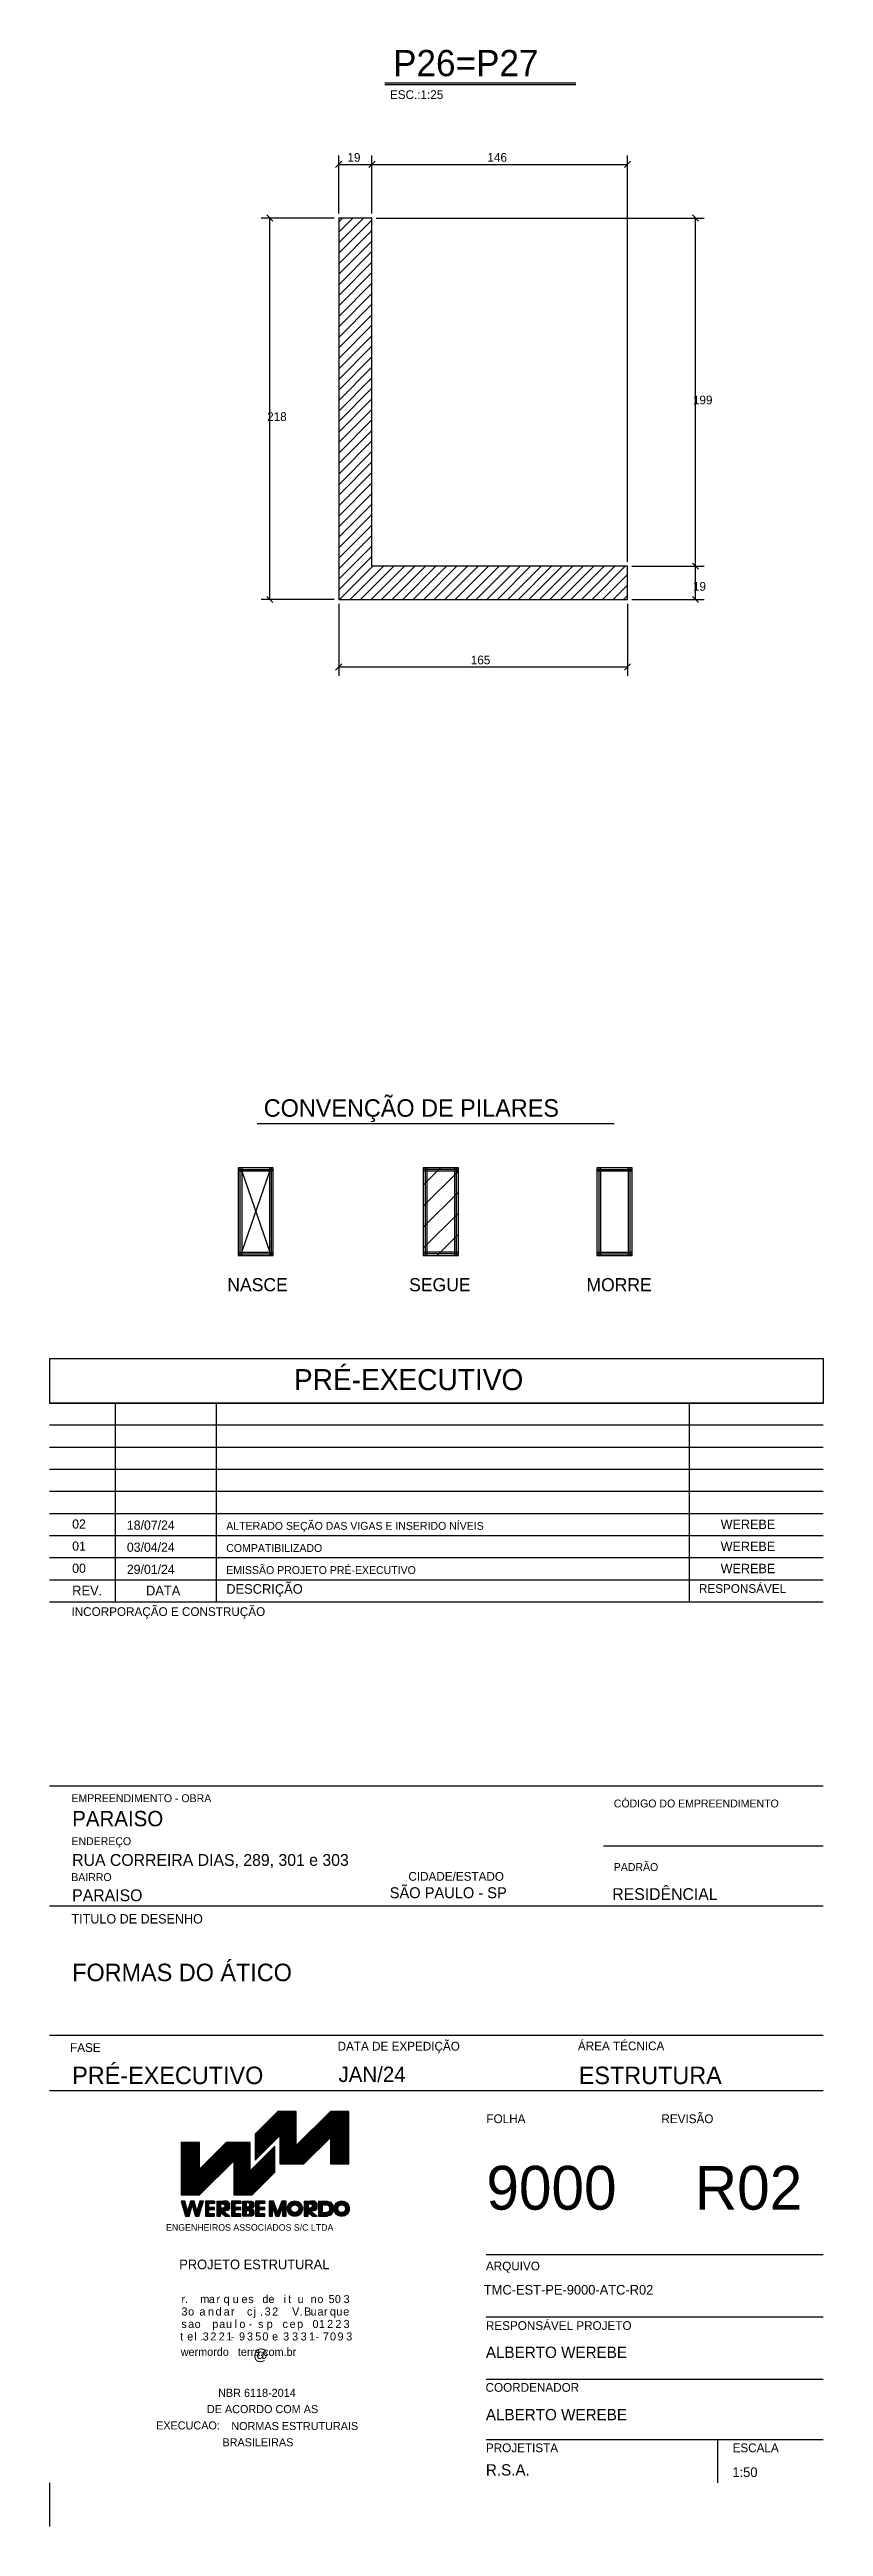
# Model space of a CAD drawing. Header units: metres. Extents: x -5 to 5758, y -6 to 3870.
# Drawn here: x 4873 to 5758, y 370 to 3201 of the extents above; entities that cross this region are included whole.
import ezdxf

# ---------------------------------------------------------------- set-up
doc = ezdxf.new("R2010")
doc.units = ezdxf.units.M

msp = doc.modelspace()

# ---------------------------------------------------------------- texts
at = {"layer": '2', "color": 2}
for s, height, p in [('ESC.:1:25', 10, (5262.354479, 3144.246479)), ('19', 10, (5213.801849, 3072.538572)), ('146', 10, (5373.801849, 3072.538572)), ('199', 10, (5608.654053, 2795.247229)), ('218', 10, (5122.034932, 2776.247229)), ('19', 10, (5608.654053, 2582.247229)), ('165', 10, (5354.801849, 2498.086938)), ('NASCE', 15.000001, (5076.498148, 1781.569299)), ('SEGUE', 15.000001, (5284.283182, 1781.569299)), ('MORRE', 15.000001, (5486.922952, 1781.569299))]:
    msp.add_text(s, height=height, dxfattribs=at).set_placement(p)
at = {"layer": '3', "color": 3}
for s, height, p in [('CONVENÇÃO DE PILARES', 20, (5118.14807, 1981.054008)), ('02', 10.5, (4899.211429, 1510.315899)), ('18/07/24', 10.5, (4961.724693, 1509.060325)), ('ALTERADO SEÇÃO DAS VIGAS E INSERIDO NÍVEIS', 9, (5075.282565, 1508.947015)), ('WEREBE', 10.749893, (5640.347713, 1509.880946)), ('01', 10.5, (4899.211429, 1485.052132)), ('03/04/24', 10.5, (4961.724693, 1483.796558)), ('COMPATIBILIZADO', 9, (5075.282565, 1483.683248)), ('WEREBE', 10.749893, (5640.347713, 1484.617179)), ('00', 10.499895, (4899.211429, 1459.788364)), ('REV.', 10.99989, (4899.211429, 1434.024602)), ('29/01/24', 10.5, (4961.724693, 1458.53279)), ('DATA', 10.99989, (4983.541086, 1434.024602)), ('EMISSÃO PROJETO PRÉ-EXECUTIVO', 9, (5075.282565, 1458.41948)), ('DESCRIÇÃO', 10.99989, (5075.282565, 1435.856327)), ('RESPONSÁVEL', 9.9999, (5615.556273, 1436.856317)), ('WEREBE', 10.749893, (5640.347713, 1459.353411)), ('INCORPORAÇÃO E CONSTRUÇÃO', 9.9999, (4898.361801, 1410.437021)), ('EMPREENDIMENTO - OBRA', 8.99991, (4898.361801, 1197.697534)), ('CÓDIGO DO EMPREENDIMENTO', 8.99991, (5518.178909, 1191.651182)), ('ENDEREÇO', 8.99991, (4898.361801, 1148.535587)), ('BAIRRO', 8.99991, (4898.138447, 1107.518637)), ('CIDADE/ESTADO', 9.9999, (5283.449525, 1107.830692)), ('PADRÃO', 8.99991, (5518.178909, 1119.025911)), ('TITULO DE DESENHO', 10.749893, (4898.361801, 1058.972357)), ('FASE', 9.9999, (4896.795796, 912.184382)), ('DATA DE EXPEDIÇÃO', 9.9999, (5202.556541, 913.775008)), ('ÁREA TÉCNICA', 9.9999, (5477.146265, 914.054906)), ('FOLHA', 9.9999, (5372.627282, 830.795576)), ('REVISÃO', 9.9999, (5572.625282, 830.795576)), ('ENGENHEIROS ASSOCIADOS S/C LTDA', 7.499925, (5006.517677, 707.852147)), ('PROJETO ESTRUTURAL', 10.99989, (5021.556689, 663.859684)), ('ARQUIVO', 9.9999, (5372.058747, 662.520928)), ('r.', 9.249908, (5024.064914, 625.140613)), ('m', 9.249908, (5045.617433, 625.140613)), ('a', 9.249908, (5055.336086, 625.140613)), ('r', 9.249908, (5064.072327, 625.140613)), ('q', 9.249908, (5072.248026, 625.140613)), ('u', 9.249908, (5082.525267, 625.140613)), ('e', 9.249908, (5092.75954, 625.140613)), ('s', 9.249908, (5100.466494, 625.140613)), ('de', 9.249908, (5116.605005, 625.140613)), ('i', 9.249908, (5140.79031, 625.140613)), ('t', 9.249908, (5145.946508, 625.140613)), ('u', 9.249908, (5156.766712, 625.140613)), ('n', 9.249908, (5171.690391, 625.140613)), ('o', 9.249908, (5179.407111, 625.140613)), ('5', 9.249908, (5192.246826, 625.140613)), ('0', 9.249908, (5199.426442, 625.140613)), ('3', 9.249908, (5209.375561, 625.140613)), ('TMC-EST-PE-9000-ATC-R02', 11, (5369.662685, 634.860816)), ('s', 9.249908, (5024.064914, 596.642851)), ('3', 9.249908, (5024.064914, 610.892708)), ('o', 9.249908, (5031.699604, 610.892708)), ('a', 9.249908, (5031.744525, 596.642851)), ('o', 9.249908, (5039.15656, 596.642851)), ('a', 9.249908, (5044.64674, 610.892708)), ('n', 9.249908, (5054.340002, 610.892708)), ('p', 9.249908, (5059.334093, 596.642851)), ('d', 9.249908, (5063.087962, 610.892708)), ('a', 9.249908, (5067.181671, 596.642851)), ('a', 9.249908, (5072.351541, 610.892708)), ('u', 9.249908, (5075.029248, 596.642851)), ('r', 9.249908, (5080.58388, 610.892708)), ('l', 9.249908, (5084.978368, 596.642851)), ('o', 9.249908, (5090.249799, 596.642851)), ('c', 9.249908, (5098.96065, 610.892708)), ('-', 9.249908, (5100.939146, 596.642851)), ('j', 9.249908, (5106.525027, 610.892708)), ('s', 9.249908, (5111.534743, 596.642851)), ('.', 9.249908, (5113.731986, 610.892708)), ('3', 9.249908, (5119.136229, 610.892708)), ('p', 9.249908, (5121.47605, 596.642851)), ('2', 9.249908, (5127.782627, 610.892708)), ('c', 9.249908, (5139.546181, 596.642851)), ('e', 9.249908, (5147.678913, 596.642851)), ('V', 9.249908, (5150.520681, 610.892708)), ('p', 9.249908, (5156.262811, 596.642851)), ('.', 9.249908, (5159.077236, 610.892708)), ('B', 9.249908, (5164.21195, 610.892708)), ('u', 9.249908, (5171.58883, 610.892708)), ('0', 9.249908, (5173.883729, 596.642851)), ('a', 9.249908, (5179.621953, 610.892708)), ('1', 9.249908, (5181.112172, 596.642851)), ('r', 9.249908, (5186.998832, 610.892708)), ('2', 9.249908, (5190.600358, 596.642851)), ('q', 9.249908, (5193.721421, 610.892708)), ('2', 9.249908, (5200.088545, 596.642851)), ('u', 9.249908, (5201.0983, 610.892708)), ('e', 9.249908, (5208.969315, 610.892708)), ('3', 9.249908, (5209.391186, 596.642851)), ('RESPONSÁVEL PROJETO', 10, (5372.058747, 594.449757)), ('t', 9.249908, (5022.583714, 582.392993)), ('wermordo   terra.com.br', 9.249908, (5023.258282, 564.759381)), ('e', 9.249908, (5030.714492, 582.392993)), ('l', 9.249908, (5038.847223, 582.392993)), ('.', 9.249908, (5045.624499, 582.392993)), ('3', 9.249908, (5048.344806, 582.392993)), ('2', 9.249908, (5057.191519, 582.392993)), ('2', 9.249908, (5066.678729, 582.392993)), ('1', 9.249908, (5075.262628, 582.392993)), ('-', 9.249908, (5080.408101, 582.392993)), ('9', 9.249908, (5089.902147, 582.392993)), ('3', 9.249908, (5098.950884, 582.392993)), ('@', 12.499875, (5106.122688, 560.114896)), ('5', 9.249908, (5108.445906, 582.392993)), ('0', 9.249908, (5116.582544, 582.392993)), ('e', 9.249908, (5127.639074, 582.392993)), ('3', 9.249908, (5140.292268, 582.392993)), ('3', 9.249908, (5150.503103, 582.392993)), ('3', 9.249908, (5160.379957, 582.392993)), ('1', 9.249908, (5169.907206, 582.392993)), ('-', 9.249908, (5177.397365, 582.392993)), ('7', 9.249908, (5185.784, 582.392993)), ('0', 9.249908, (5193.873763, 582.392993)), ('9', 9.249908, (5202.41274, 582.392993)), ('3', 9.249908, (5212.402875, 582.392993)), ('ALBERTO WEREBE', 12.99987, (5371.987281, 562.375564)), ('NBR 6118-2014', 9.25, (5065.975997, 517.911634)), ('COORDENADOR', 9.9999, (5371.650415, 523.756476)), ('EXECUCAO:', 9.249908, (4995.110527, 480.712632)), ('DE ACORDO COM AS', 9.249908, (5053.184386, 499.375592)), ('NORMAS ESTRUTURAIS', 9.249908, (5081.059295, 480.01367)), ('ALBERTO WEREBE', 12.99987, (5371.987281, 491.14097)), ('BRASILEIRAS', 9.249908, (5070.898661, 461.395692)), ('PROJETISTA', 9.9999, (5372.058747, 454.737864)), ('ESCALA', 9.9999, (5653.950345, 454.737864)), ('R.S.A.', 13, (5371.987281, 427.989837)), ('1:50', 11, (5653.792843, 426.370934))]:
    msp.add_text(s, height=height, dxfattribs=at).set_placement(p)
at = {"layer": '4', "color": 4}
for s, height, p in [('RUA CORREIRA DIAS, 289, 301 e 303', 13.5, (4899.211429, 1124.847551)), ('PARAISO', 13.5, (4899.211429, 1084.496481)), ('SÃO PAULO - SP', 12.499875, (5262.125064, 1087.90909)), ('RESIDÊNCIAL', 13.5, (5516.456771, 1085.842727)), ('PRÉ-EXECUTIVO', 20, (4899.211429, 875.439721)), ('JAN/24', 17.5, (5203.576338, 877.81684)), ('ESTRUTURA', 19.9998, (5478.166062, 875.439721))]:
    msp.add_text(s, height=height, dxfattribs=at).set_placement(p)
at = {"layer": '6', "color": 6}
for s, height, p in [('P26=P27', 30, (5265.930388, 3170.351828)), ('PRÉ-EXECUTIVO', 24, (5152.658019, 1668.606003)), ('PARAISO', 17.5, (4899.211429, 1170.137929)), ('FORMAS DO ÁTICO', 20, (4899.211429, 993.073317)), ('9000', 50, (5372.627282, 731.978107)), ('R02', 50, (5610.859391, 731.978107))]:
    msp.add_text(s, height=height, dxfattribs=at).set_placement(p)

# ---------------------------------------------------------------- linework, layer by layer
for centre, radius in [((5153.695893, 733.061533), 8.762484), ((5153.695893, 733.061533), 4.499955), ((5207.171921, 733.061533), 8.762484), ((5207.171921, 733.061533), 4.499955)]:
    msp.add_circle(centre, radius)
at = {"layer": '1', "color": 1}
for p, q in [((5088.838308, 1922.475244), (5088.838308, 1822.653772)), ((5128.970449, 1922.475244), (5088.838308, 1922.475244)), ((5128.970449, 1920.443536), (5088.838308, 1920.443536)), ((5128.970449, 1918.665887), (5088.838308, 1918.665887)), ((5090.869252, 1922.475244), (5090.869252, 1822.653772)), ((5092.901723, 1922.475244), (5092.901723, 1822.653772)), ((5092.901723, 1918.665887), (5124.905507, 1826.463129)), ((5092.901723, 1826.463129), (5124.905507, 1918.665887)), ((5124.905507, 1822.653772), (5124.905507, 1922.475244)), ((5126.937978, 1822.653772), (5126.937978, 1922.475244)), ((5128.970449, 1822.653772), (5128.970449, 1922.475244)), ((5300.451772, 1902.917291), (5320.263784, 1922.729303)), ((5300.451772, 1922.729303), (5300.451772, 1822.653772)), ((5340.583913, 1922.729303), (5300.451772, 1922.729303)), ((5340.583913, 1920.697595), (5300.451772, 1920.697595)), ((5340.583913, 1918.919183), (5300.451772, 1878.787805)), ((5340.583913, 1918.665125), (5300.451772, 1918.665125)), ((5302.482717, 1922.729303), (5302.482717, 1822.653772)), ((5304.515187, 1922.729303), (5304.515187, 1822.653772)), ((5336.518972, 1822.653772), (5336.518972, 1922.729303)), ((5338.551442, 1822.653772), (5338.551442, 1922.729303)), ((5340.583913, 1822.653772), (5340.583913, 1922.729303)), ((5498.9381, 1922.475244), (5498.9381, 1822.653772)), ((5539.070241, 1922.475244), (5498.9381, 1922.475244)), ((5539.070241, 1920.443536), (5498.9381, 1920.443536)), ((5539.070241, 1918.665887), (5498.9381, 1918.665887)), ((5500.970571, 1922.475244), (5500.970571, 1822.653772)), ((5503.003041, 1922.475244), (5503.003041, 1822.653772)), ((5535.006826, 1822.653772), (5535.006826, 1922.475244)), ((5537.03777, 1822.653772), (5537.03777, 1922.475244)), ((5539.070241, 1822.653772), (5539.070241, 1922.475244)), ((5300.451772, 1854.911615), (5340.583913, 1894.789697)), ((5340.583913, 1870.913507), (5300.451772, 1830.781366)), ((5316.453664, 1822.653772), (5340.583913, 1846.783258)), ((5088.838308, 1826.463129), (5128.970449, 1826.463129)), ((5088.838308, 1824.431421), (5128.970449, 1824.431421)), ((5088.838308, 1822.653772), (5128.970449, 1822.653772)), ((5300.451772, 1826.717188), (5340.583913, 1826.717188)), ((5300.451772, 1824.68548), (5340.583913, 1824.68548)), ((5300.451772, 1822.653772), (5340.583913, 1822.653772)), ((5498.9381, 1826.463129), (5539.070241, 1826.463129)), ((5498.9381, 1824.431421), (5539.070241, 1824.431421)), ((5498.9381, 1822.653772), (5539.070241, 1822.653772)), ((5757.556481, 1426.315938), (4873.324624, 1426.315938)), ((5757.556481, 1215.801585), (4873.324624, 1215.801585)), ((5757.556481, 1147.240413), (5506.528131, 1147.240413)), ((5757.556481, 1078.67924), (4873.324624, 1078.67924)), ((5757.556481, 930.788161), (4873.324624, 930.788161)), ((5757.556481, 867.566132), (4873.324624, 867.566132)), ((5108.14752, 817.14077), (5135.229281, 844.224484)), ((5108.14752, 816.080234), (5136.289817, 844.224484)), ((5108.14752, 815.021651), (5137.350353, 844.224484)), ((5108.14752, 813.959161), (5138.412843, 844.224484)), ((5108.14752, 812.900578), (5139.473379, 844.224484)), ((5108.14752, 811.838089), (5140.533915, 844.224484)), ((5108.14752, 810.779506), (5141.594452, 844.224484)), ((5108.14752, 809.717016), (5142.654988, 844.224484)), ((5108.14752, 808.658433), (5143.715524, 844.224484)), ((5108.14752, 807.597897), (5144.77606, 844.224484)), ((5108.14752, 806.535407), (5145.836597, 844.224484)), ((5108.14752, 805.474871), (5146.897133, 844.224484)), ((5108.14752, 804.414335), (5147.957669, 844.224484)), ((5108.14752, 803.353799), (5149.018205, 844.224484)), ((5108.14752, 802.291309), (5150.078742, 844.224484)), ((5108.14752, 801.232726), (5151.139278, 844.224484)), ((5108.14752, 800.170237), (5152.201767, 844.224484)), ((5108.14752, 799.111653), (5153.260351, 844.224484)), ((5108.14752, 798.05307), (5154.320887, 844.224484)), ((5108.14752, 796.990581), (5155.23494, 844.074094)), ((5108.14752, 795.930045), (5155.23494, 843.013558)), ((5108.14752, 794.869508), (5155.23494, 841.954975)), ((5108.14752, 793.808972), (5155.23494, 840.892486)), ((5108.14752, 792.746483), (5155.23494, 839.833902)), ((5108.14752, 791.685946), (5155.23494, 838.771413)), ((5108.14752, 790.62541), (5155.23494, 837.71283)), ((5108.14752, 789.564874), (5155.23494, 836.650341)), ((5108.14752, 788.506291), (5155.23494, 835.591757)), ((5136.434347, 786.029753), (5194.625171, 844.224484)), ((5136.434347, 784.97117), (5195.685708, 844.224484)), ((5136.434347, 815.728675), (5155.23494, 834.531221)), ((5136.434347, 814.668138), (5155.23494, 833.468732)), ((5136.434347, 813.607602), (5155.23494, 832.408195)), ((5136.434347, 812.545113), (5155.23494, 831.347659)), ((5136.434347, 811.48653), (5155.23494, 830.287123)), ((5136.434347, 810.42404), (5155.23494, 829.224634)), ((5136.434347, 809.365457), (5155.23494, 828.16605)), ((5136.434347, 808.302968), (5155.23494, 827.103561)), ((5136.434347, 807.244385), (5155.23494, 826.044978)), ((5136.434347, 806.181895), (5155.23494, 824.986395)), ((5136.434347, 805.123312), (5155.23494, 823.923905)), ((5136.434347, 804.062776), (5155.23494, 822.863369)), ((5136.434347, 803.000286), (5155.23494, 821.802833)), ((5136.746844, 784.225084), (5196.746244, 844.224484)), ((5137.80738, 784.225084), (5197.80678, 844.224484)), ((5138.867916, 784.225084), (5198.867316, 844.224484)), ((5139.928453, 784.225084), (5199.927853, 844.224484)), ((5140.990942, 784.225084), (5200.990342, 844.224484)), ((5142.051478, 784.225084), (5202.050878, 844.224484)), ((5143.112015, 784.225084), (5203.111415, 844.224484)), ((5144.170598, 784.225084), (5204.171951, 844.224484)), ((5145.231134, 784.225084), (5205.232487, 844.224484)), ((5146.293623, 784.225084), (5206.29107, 844.224484)), ((5147.35416, 784.225084), (5207.351607, 844.224484)), ((5148.414696, 784.225084), (5208.414096, 844.224484)), ((5149.475232, 784.225084), (5209.474632, 844.224484)), ((5150.535768, 784.225084), (5210.535168, 844.224484)), ((5151.596305, 784.225084), (5211.595705, 844.224484)), ((5152.656841, 784.225084), (5212.656241, 844.224484)), ((5153.717377, 784.225084), (5213.716777, 844.224484)), ((5154.777914, 784.225084), (5214.777314, 844.224484)), ((5155.83845, 784.225084), (5215.23434, 843.619021)), ((5156.898986, 784.225084), (5215.23434, 842.558485)), ((5157.959522, 784.225084), (5215.23434, 841.497948)), ((5159.020059, 784.225084), (5215.23434, 840.435459)), ((5160.082548, 784.225084), (5215.23434, 839.376876)), ((5161.141131, 784.225084), (5215.23434, 838.314386)), ((5162.201667, 784.225084), (5215.23434, 837.255803)), ((5163.262204, 784.225084), (5215.23434, 836.193314)), ((5194.23455, 814.4865), (5215.23434, 835.488243)), ((5194.23455, 813.427917), (5215.23434, 834.425753)), ((5194.23455, 812.365427), (5215.23434, 833.365217)), ((5194.23455, 811.306844), (5215.23434, 832.306634)), ((5194.23455, 810.244355), (5215.23434, 831.244145)), ((5194.23455, 809.185771), (5215.23434, 830.185561)), ((5194.23455, 808.125235), (5215.23434, 829.123072)), ((5194.23455, 807.062746), (5215.23434, 828.064489)), ((5194.23455, 806.00221), (5215.23434, 827.002)), ((5194.23455, 804.941673), (5215.23434, 825.943416)), ((5194.23455, 803.881137), (5215.23434, 824.880927)), ((5194.23455, 802.818648), (5215.23434, 823.820391)), ((5194.23455, 801.760064), (5215.23434, 822.759854)), ((5194.23455, 800.701481), (5215.23434, 821.699318)), ((5044.849325, 808.691636), (5023.849535, 808.691636)), ((5023.849535, 808.691636), (5023.849535, 748.692236)), ((5023.849535, 808.478747), (5024.060471, 808.691636)), ((5023.849535, 807.416258), (5025.121007, 808.691636)), ((5023.849535, 806.357675), (5026.181543, 808.691636)), ((5023.849535, 805.299092), (5027.24208, 808.691636)), ((5023.849535, 804.236602), (5028.302616, 808.691636)), ((5023.849535, 803.174113), (5029.363152, 808.691636)), ((5023.849535, 802.11553), (5030.425641, 808.691636)), ((5023.849535, 801.054993), (5031.486178, 808.691636)), ((5023.849535, 799.994457), (5032.544761, 808.691636)), ((5023.849535, 798.931968), (5033.605297, 808.691636)), ((5023.849535, 797.871431), (5034.665833, 808.691636)), ((5023.849535, 796.810895), (5035.728323, 808.691636)), ((5023.849535, 795.752312), (5036.788859, 808.691636)), ((5023.849535, 794.689823), (5037.849395, 808.691636)), ((5023.849535, 793.631239), (5038.909932, 808.691636)), ((5023.849535, 792.56875), (5039.970468, 808.691636)), ((5023.849535, 791.510167), (5041.031004, 808.691636)), ((5023.849535, 790.449631), (5042.09154, 808.691636)), ((5023.849535, 789.387141), (5043.152077, 808.691636)), ((5023.849535, 788.326605), (5044.212613, 808.691636)), ((5023.849535, 756.510517), (5076.030654, 808.691636)), ((5023.849535, 755.448028), (5077.09119, 808.691636)), ((5023.849535, 754.385538), (5078.151727, 808.691636)), ((5023.849535, 753.326955), (5079.214216, 808.691636)), ((5023.849535, 752.266419), (5080.274752, 808.691636)), ((5023.849535, 751.205883), (5081.335289, 808.691636)), ((5023.849535, 750.143393), (5082.395825, 808.691636)), ((5023.849535, 749.082857), (5083.456361, 808.691636)), ((5023.849535, 787.266069), (5044.849325, 808.267812)), ((5023.849535, 786.205533), (5044.849325, 807.207276)), ((5023.849535, 785.146949), (5044.849325, 806.144786)), ((5023.849535, 784.08446), (5044.849325, 805.08425)), ((5023.849535, 783.021971), (5044.849325, 804.023714)), ((5023.849535, 781.963387), (5044.849325, 802.963177)), ((5023.849535, 780.904804), (5044.849325, 801.900688)), ((5023.849535, 779.842315), (5044.849325, 800.840152)), ((5023.849535, 778.779826), (5044.849325, 799.779616)), ((5023.849535, 777.721242), (5044.849325, 798.721032)), ((5023.849535, 776.660706), (5044.849325, 797.662449)), ((5023.849535, 775.60017), (5044.849325, 796.59996)), ((5023.849535, 774.53768), (5044.849325, 795.53747)), ((5023.849535, 773.477144), (5044.849325, 794.478887)), ((5023.849535, 772.416608), (5044.849325, 793.418351)), ((5024.517497, 748.692236), (5084.514944, 808.691636)), ((5025.578034, 748.692236), (5085.575481, 808.691636)), ((5026.63857, 748.692236), (5086.63797, 808.691636)), ((5027.699106, 748.692236), (5087.698506, 808.691636)), ((5028.759642, 748.692236), (5088.759042, 808.691636)), ((5029.820179, 748.692236), (5089.819579, 808.691636)), ((5030.882668, 748.692236), (5090.880115, 808.691636)), ((5031.941251, 748.692236), (5091.940651, 808.691636)), ((5033.001788, 748.692236), (5093.001188, 808.691636)), ((5034.062324, 748.692236), (5094.061724, 808.691636)), ((5035.12286, 748.692236), (5095.12226, 808.691636)), ((5036.183396, 748.692236), (5096.182796, 808.691636)), ((5037.243933, 748.692236), (5097.243333, 808.691636)), ((5038.306422, 748.692236), (5098.305822, 808.691636)), ((5039.366958, 748.692236), (5099.366358, 808.691636)), ((5040.425541, 748.692236), (5100.424941, 808.691636)), ((5041.486078, 748.692236), (5101.487431, 808.691636)), ((5042.546614, 748.692236), (5102.547967, 808.691636)), ((5043.609103, 748.692236), (5102.649529, 807.732661)), ((5044.66964, 748.692236), (5102.649529, 806.670172)), ((5044.849325, 778.389204), (5044.849325, 808.691636)), ((5075.149804, 808.691636), (5044.849325, 778.389204)), ((5102.649529, 808.691636), (5075.149804, 808.691636)), ((5083.848935, 786.809042), (5102.649529, 805.611588)), ((5083.848935, 785.748506), (5102.649529, 804.551052)), ((5083.848935, 757.112073), (5130.932449, 804.199493)), ((5083.848935, 784.68797), (5102.649529, 803.490516)), ((5083.848935, 756.049584), (5130.932449, 803.137004)), ((5083.848935, 783.627433), (5102.649529, 802.428027)), ((5083.848935, 754.991001), (5130.932449, 802.076468)), ((5083.848935, 782.56885), (5102.649529, 801.36749)), ((5083.848935, 753.932418), (5130.932449, 801.015931)), ((5083.848935, 781.506361), (5102.649529, 800.306954)), ((5083.848935, 752.869928), (5130.932449, 799.955395)), ((5083.848935, 780.443871), (5102.649529, 799.248371)), ((5083.848935, 751.809392), (5130.932449, 798.892906)), ((5083.848935, 779.385288), (5102.649529, 798.185881)), ((5083.848935, 750.748856), (5130.932449, 797.832369)), ((5083.848935, 778.326705), (5102.649529, 797.127298)), ((5083.848935, 749.68832), (5130.932449, 796.771833)), ((5083.848935, 777.266169), (5102.649529, 796.064809)), ((5083.848935, 776.203679), (5102.649529, 795.006226)), ((5083.848935, 775.143143), (5102.649529, 793.945689)), ((5083.848935, 774.082607), (5102.649529, 792.8832)), ((5083.911435, 748.692236), (5130.932449, 795.71325)), ((5084.971971, 748.692236), (5130.932449, 794.654667)), ((5086.032507, 748.692236), (5130.932449, 793.592177)), ((5102.649529, 776.191961), (5102.649529, 808.691636)), ((5130.932449, 804.474881), (5102.649529, 776.191961)), ((5130.932449, 774.775959), (5130.932449, 804.474881)), ((5136.434347, 801.93975), (5155.23494, 820.742297)), ((5136.434347, 800.879214), (5155.23494, 819.679807)), ((5136.434347, 799.818678), (5155.23494, 818.619271)), ((5136.434347, 798.756188), (5155.23494, 817.560688)), ((5136.434347, 797.697605), (5155.23494, 816.498198)), ((5136.434347, 796.639022), (5155.23494, 815.439615)), ((5136.434347, 795.576533), (5155.23494, 814.377126)), ((5136.434347, 794.517949), (5155.23494, 813.318543)), ((5136.434347, 793.45546), (5155.23494, 812.256053)), ((5136.434347, 792.394924), (5155.23494, 811.19747)), ((5136.434347, 791.334387), (5155.23494, 810.134981)), ((5136.434347, 790.273851), (5155.23494, 809.074444)), ((5136.434347, 789.211362), (5155.23494, 808.013908)), ((5136.434347, 788.150826), (5155.23494, 806.953372)), ((5136.434347, 787.092242), (5155.23494, 805.892836)), ((5194.23455, 799.638992), (5215.23434, 820.638782)), ((5194.23455, 798.580409), (5215.23434, 819.576293)), ((5194.23455, 797.517919), (5215.23434, 818.517709)), ((5194.23455, 796.457383), (5215.23434, 817.45522)), ((5194.23455, 795.396847), (5215.23434, 816.396637)), ((5194.23455, 794.336311), (5215.23434, 815.338054)), ((5194.23455, 793.273821), (5215.23434, 814.275564)), ((5194.23455, 792.213285), (5215.23434, 813.215028)), ((5194.23455, 791.154702), (5215.23434, 812.154492)), ((5194.23455, 790.092212), (5215.23434, 811.093955)), ((5194.23455, 789.033629), (5215.23434, 810.031466)), ((5194.23455, 787.97114), (5215.23434, 808.97093)), ((5194.23455, 786.912557), (5215.23434, 807.910394)), ((5194.23455, 785.850067), (5215.23434, 806.849857)), ((5194.23455, 784.791484), (5215.23434, 805.791274)), ((5194.728686, 784.225084), (5215.23434, 804.728785)), ((5195.789222, 784.225084), (5215.23434, 803.670202)), ((5196.849758, 784.225084), (5215.23434, 802.607712)), ((5197.910295, 784.225084), (5215.23434, 801.549129)), ((5198.970831, 784.225084), (5215.23434, 800.48664)), ((5200.031367, 784.225084), (5215.23434, 799.426103)), ((5201.091903, 784.225084), (5215.23434, 798.365567)), ((5202.15244, 784.225084), (5215.23434, 797.305031)), ((5203.212976, 784.225084), (5215.23434, 796.244495)), ((5204.273512, 784.225084), (5215.23434, 795.182005)), ((5205.336002, 784.225084), (5215.23434, 794.123422)), ((5206.394585, 784.225084), (5215.23434, 793.060933)), ((5023.849535, 771.358025), (5044.849325, 792.355862)), ((5023.849535, 770.295535), (5044.849325, 791.295325)), ((5023.849535, 769.233046), (5044.849325, 790.234789)), ((5023.849535, 768.174463), (5044.849325, 789.174253)), ((5023.849535, 767.11588), (5044.849325, 788.11567)), ((5023.849535, 766.055343), (5044.849325, 787.05318)), ((5023.849535, 764.992854), (5044.849325, 785.990691)), ((5023.849535, 763.932318), (5044.849325, 784.932108)), ((5023.849535, 762.871781), (5044.849325, 783.873525)), ((5023.849535, 761.811245), (5044.849325, 782.811035)), ((5023.849535, 760.748756), (5044.849325, 781.750499)), ((5023.849535, 759.690173), (5044.849325, 780.689963)), ((5023.849535, 758.627683), (5044.849325, 779.629426)), ((5023.849535, 757.5691), (5044.849325, 778.56889)), ((5044.849325, 748.692236), (5083.848935, 787.689893)), ((5083.848935, 773.022071), (5102.649529, 791.822664)), ((5083.848935, 771.959581), (5102.649529, 790.762128)), ((5083.848935, 770.899045), (5102.649529, 789.701591)), ((5083.848935, 769.838509), (5102.649529, 788.643008)), ((5083.848935, 787.689893), (5083.848935, 748.692236)), ((5083.848935, 768.779926), (5102.649529, 787.580519)), ((5083.848935, 767.721342), (5102.649529, 786.518029)), ((5083.848935, 766.658853), (5102.649529, 785.459446)), ((5083.848935, 765.596364), (5102.649529, 784.400863)), ((5083.848935, 764.53778), (5102.649529, 783.338374)), ((5083.848935, 763.477244), (5102.649529, 782.275884)), ((5083.848935, 762.414755), (5102.649529, 781.217301)), ((5083.848935, 761.354219), (5102.649529, 780.156765)), ((5083.848935, 760.293682), (5102.649529, 779.096229)), ((5083.848935, 759.233146), (5102.649529, 778.033739)), ((5083.848935, 758.174563), (5102.649529, 776.973203)), ((5087.094997, 748.692236), (5130.932449, 792.529688)), ((5088.155533, 748.692236), (5130.932449, 791.471105)), ((5089.216069, 748.692236), (5130.932449, 790.410569)), ((5090.276605, 748.692236), (5130.932449, 789.348079)), ((5091.335189, 748.692236), (5130.932449, 788.287543)), ((5092.397678, 748.692236), (5130.932449, 787.227007)), ((5093.458214, 748.692236), (5130.932449, 786.16647)), ((5094.51875, 748.692236), (5130.932449, 785.107887)), ((5095.579287, 748.692236), (5130.932449, 784.045398)), ((5096.639823, 748.692236), (5130.932449, 782.982908)), ((5097.700359, 748.692236), (5130.932449, 781.924325)), ((5098.760896, 748.692236), (5130.932449, 780.865742)), ((5099.821432, 748.692236), (5130.932449, 779.803253)), ((5100.881968, 748.692236), (5130.932449, 778.742717)), ((5101.942504, 748.692236), (5130.932449, 777.68218)), ((5103.003041, 748.692236), (5130.932449, 776.621644)), ((5104.063577, 748.692236), (5130.932449, 775.561108)), ((5104.770601, 748.692236), (5130.932449, 774.854084)), ((5104.848725, 748.692236), (5130.932449, 774.775959)), ((5207.455121, 784.225084), (5215.23434, 792.00235)), ((5208.51761, 784.225084), (5215.23434, 790.93986)), ((5209.578147, 784.225084), (5215.23434, 789.881277)), ((5210.63673, 784.225084), (5215.23434, 788.820741)), ((5211.697266, 784.225084), (5215.23434, 787.760204)), ((5212.759756, 784.225084), (5215.23434, 786.699668)), ((5213.820292, 784.225084), (5215.23434, 785.637179)), ((5214.878875, 784.225084), (5215.23434, 784.576643)), ((5023.849535, 748.692236), (5044.849325, 748.692236)), ((5023.92766, 741.53801), (5024.199141, 741.811445)), ((5024.162032, 740.7138), (5025.259677, 741.811445)), ((5024.398358, 739.889589), (5026.320214, 741.811445)), ((5024.634684, 739.065379), (5027.38075, 741.811445)), ((5024.869056, 738.241168), (5027.980353, 741.350512)), ((5025.105382, 737.415005), (5028.216679, 740.528255)), ((5025.339755, 736.588841), (5028.453005, 739.702091)), ((5025.576081, 735.764631), (5028.687378, 738.877881)), ((5025.810453, 734.942373), (5028.923703, 738.05367)), ((5026.048732, 734.11621), (5029.160029, 737.227507)), ((5026.285058, 733.291999), (5029.394402, 736.401343)), ((5031.671723, 731.963887), (5036.378707, 736.666965)), ((5032.0975, 733.448248), (5038.925556, 740.276304)), ((5032.521324, 734.932608), (5038.689231, 741.100515)), ((5032.945147, 736.416968), (5038.341578, 741.811445)), ((5033.368971, 737.901328), (5037.281042, 741.811445)), ((5033.794748, 739.385688), (5036.220505, 741.811445)), ((5034.216619, 740.870048), (5035.159969, 741.811445)), ((5036.548627, 736.836886), (5039.161882, 739.452094)), ((5036.783, 736.010722), (5039.398208, 738.62593)), ((5037.019325, 735.186511), (5039.634534, 737.799767)), ((5037.253698, 734.362301), (5039.868906, 736.979462)), ((5037.490024, 733.536137), (5040.105232, 736.153299)), ((5041.900136, 730.522496), (5047.499689, 736.124002)), ((5042.32396, 732.006856), (5047.923513, 737.608362)), ((5042.747784, 733.491216), (5048.34929, 739.092722)), ((5043.173561, 734.975576), (5048.771161, 740.577083)), ((5043.595432, 736.459936), (5048.948894, 741.811445)), ((5044.021209, 737.944296), (5047.888357, 741.811445)), ((5044.445032, 739.432563), (5046.827821, 741.811445)), ((5044.868856, 740.916923), (5045.767285, 741.811445)), ((5051.376604, 741.389574), (5051.798475, 741.811445)), ((5051.376604, 740.327085), (5052.859011, 741.811445)), ((5051.376604, 739.268502), (5053.9215, 741.811445)), ((5051.376604, 738.209919), (5054.982036, 741.811445)), ((5051.376604, 737.147429), (5056.042573, 741.811445)), ((5051.376604, 736.08494), (5057.103109, 741.811445)), ((5051.376604, 735.026357), (5058.163645, 741.811445)), ((5051.376604, 741.811445), (5051.376604, 724.31162)), ((5061.876499, 741.811445), (5051.376604, 741.811445)), ((5051.376604, 733.965821), (5055.376564, 737.963827)), ((5051.376604, 732.905284), (5055.376564, 736.905244)), ((5055.376564, 734.563471), (5055.376564, 738.811475)), ((5061.876499, 738.811475), (5055.376564, 738.811475)), ((5056.224212, 738.811475), (5059.222228, 741.811445)), ((5057.284748, 738.811475), (5060.282765, 741.811445)), ((5058.343331, 738.811475), (5061.345254, 741.811445)), ((5059.403867, 738.811475), (5061.876499, 741.282154)), ((5060.464404, 738.811475), (5061.876499, 740.221617)), ((5061.52494, 738.811475), (5061.876499, 739.161081)), ((5061.876499, 741.811445), (5061.876499, 738.811475)), ((5061.876499, 739.161081), (5061.876499, 741.811445)), ((5064.376474, 740.68255), (5065.505369, 741.811445)), ((5064.376474, 739.620061), (5066.567858, 741.811445)), ((5064.376474, 738.561478), (5067.628394, 741.811445)), ((5064.376474, 737.500941), (5068.688931, 741.811445)), ((5064.376474, 736.440405), (5069.749467, 741.811445)), ((5064.376474, 735.377916), (5070.810003, 741.811445)), ((5064.376474, 734.31738), (5071.868586, 741.811445)), ((5064.376474, 741.811445), (5064.376474, 724.31162)), ((5064.376474, 741.811445), (5074.376374, 741.811445)), ((5064.376474, 725.833089), (5077.893917, 739.350532)), ((5064.376474, 724.772553), (5078.280632, 738.678664)), ((5064.376474, 733.256843), (5068.874476, 737.760704)), ((5064.376474, 732.19826), (5068.874476, 736.698215)), ((5068.874476, 738.659133), (5068.874476, 733.463872)), ((5068.874476, 738.659133), (5070.608833, 738.659133)), ((5069.206504, 728.542047), (5078.587269, 737.920859)), ((5072.929123, 741.811445), (5069.778764, 738.659133)), ((5069.790482, 728.065489), (5078.794298, 737.071258)), ((5070.854925, 738.674758), (5073.991612, 741.811445)), ((5071.763119, 738.522416), (5074.899806, 741.661056)), ((5072.452565, 738.151326), (5075.645892, 741.346606)), ((5072.979903, 737.620081), (5076.311901, 740.952079)), ((5073.018965, 730.235389), (5078.874376, 736.088846)), ((5073.34904, 736.926728), (5076.909552, 740.489193)), ((5073.495523, 736.014628), (5077.434937, 739.954042)), ((5081.374351, 741.389574), (5081.798175, 741.811445)), ((5081.374351, 740.327085), (5082.858711, 741.811445)), ((5081.374351, 739.268502), (5083.9212, 741.811445)), ((5081.374351, 738.209919), (5084.981736, 741.811445)), ((5081.374351, 737.147429), (5086.042273, 741.811445)), ((5081.374351, 736.08494), (5087.100856, 741.811445)), ((5081.374351, 735.026357), (5088.161392, 741.811445)), ((5081.374351, 741.811445), (5081.374351, 724.31162)), ((5091.874246, 741.811445), (5081.374351, 741.811445)), ((5081.374351, 733.965821), (5085.376264, 737.963827)), ((5081.374351, 732.905284), (5085.376264, 736.905244)), ((5083.848935, 748.692236), (5104.848725, 748.692236)), ((5085.376264, 734.563471), (5085.376264, 738.811475)), ((5091.874246, 738.811475), (5085.376264, 738.811475)), ((5086.223912, 738.811475), (5089.223882, 741.811445)), ((5087.282495, 738.811475), (5090.284418, 741.811445)), ((5088.344984, 738.811475), (5091.344954, 741.811445)), ((5089.40552, 738.811475), (5091.874246, 741.282154)), ((5090.464104, 738.811475), (5091.874246, 740.221617)), ((5091.526593, 738.811475), (5091.874246, 739.161081)), ((5091.874246, 741.811445), (5091.874246, 738.811475)), ((5091.874246, 739.161081), (5091.874246, 741.811445)), ((5094.126176, 736.08494), (5099.850728, 741.811445)), ((5094.126176, 741.387621), (5094.548047, 741.811445)), ((5094.126176, 740.327085), (5095.610536, 741.811445)), ((5094.126176, 739.268502), (5096.671073, 741.811445)), ((5094.126176, 738.209919), (5097.729656, 741.811445)), ((5094.126176, 737.147429), (5098.790192, 741.811445)), ((5094.126176, 724.31162), (5094.126176, 741.811445)), ((5094.126176, 741.811445), (5104.126076, 741.811445)), ((5094.126176, 727.956115), (5106.014729, 739.844668)), ((5094.126176, 726.895579), (5106.338945, 739.108347)), ((5094.126176, 735.026357), (5098.057778, 738.956005)), ((5094.126176, 733.965821), (5098.057778, 737.897422)), ((5094.126176, 732.905284), (5098.057778, 736.836886)), ((5098.057778, 739.590764), (5098.057778, 735.284167)), ((5100.557753, 739.590764), (5098.057778, 739.590764)), ((5098.337072, 739.590764), (5100.559706, 741.811445)), ((5099.133939, 730.840852), (5106.547927, 738.256793)), ((5099.399561, 739.590764), (5101.620242, 741.811445)), ((5100.194475, 730.840852), (5106.614333, 737.260709)), ((5100.460097, 739.590764), (5102.678825, 741.811445)), ((5101.094857, 739.16694), (5103.739361, 741.811445)), ((5101.530399, 738.541947), (5104.526463, 741.53801)), ((5101.600711, 736.491186), (5105.598718, 740.489193)), ((5101.772584, 737.721642), (5105.102629, 741.049734)), ((5108.874076, 741.389574), (5109.299853, 741.811445)), ((5108.874076, 740.327085), (5110.358436, 741.811445)), ((5108.874076, 739.268502), (5111.418972, 741.811445)), ((5108.874076, 738.209919), (5112.479508, 741.811445)), ((5108.874076, 737.147429), (5113.540045, 741.811445)), ((5108.874076, 736.08494), (5114.600581, 741.811445)), ((5108.874076, 735.026357), (5115.661117, 741.811445)), ((5108.874076, 741.811445), (5108.874076, 724.31162)), ((5119.373971, 741.811445), (5108.874076, 741.811445)), ((5108.874076, 733.965821), (5112.875989, 737.963827)), ((5108.874076, 732.905284), (5112.875989, 736.905244)), ((5112.875989, 734.563471), (5112.875989, 738.811475)), ((5119.373971, 738.811475), (5112.875989, 738.811475)), ((5113.721683, 738.811475), (5116.723607, 741.811445)), ((5114.78222, 738.811475), (5117.784143, 741.811445)), ((5115.842756, 738.811475), (5118.842726, 741.811445)), ((5116.903292, 738.811475), (5119.373971, 741.282154)), ((5117.963829, 738.811475), (5119.373971, 740.221617)), ((5119.024365, 738.811475), (5119.373971, 739.161081)), ((5119.373971, 741.811445), (5119.373971, 738.811475)), ((5119.373971, 739.161081), (5119.373971, 741.811445)), ((5124.184469, 741.582932), (5124.414936, 741.811445)), ((5124.184469, 740.520442), (5125.475472, 741.811445)), ((5124.184469, 739.459906), (5126.537962, 741.811445)), ((5124.184469, 738.39937), (5127.598498, 741.811445)), ((5124.184469, 737.338834), (5128.659034, 741.811445)), ((5124.184469, 736.280251), (5129.330902, 741.42473)), ((5124.184469, 735.217761), (5129.618009, 740.651301)), ((5124.184469, 734.155272), (5129.909022, 739.881777)), ((5124.184469, 733.096689), (5130.198081, 739.108347)), ((5124.184469, 732.038105), (5130.487141, 738.338824)), ((5124.184469, 730.975616), (5130.7762, 737.565394)), ((5128.293803, 734.024414), (5131.06526, 736.797823)), ((5131.186353, 726.309647), (5143.684274, 738.809522)), ((5134.51835, 730.704134), (5143.684274, 739.870058)), ((5135.15311, 732.397477), (5143.684274, 740.928642)), ((5135.791775, 734.096679), (5143.506542, 741.811445)), ((5136.426535, 735.791974), (5142.446006, 741.811445)), ((5137.063247, 737.491176), (5141.385469, 741.811445)), ((5137.699959, 739.186471), (5140.324933, 741.811445)), ((5138.336672, 740.885673), (5139.264397, 741.811445)), ((5139.684314, 734.102538), (5143.684274, 738.100545)), ((5139.684314, 733.040049), (5143.684274, 737.041962)), ((5144.945981, 733.301765), (5153.457614, 741.815351)), ((5144.971371, 732.266619), (5154.49276, 741.788008)), ((5145.055354, 734.473628), (5152.285751, 741.705978)), ((5145.108088, 731.3428), (5155.414626, 741.651291)), ((5145.412773, 735.889629), (5150.867796, 741.348559)), ((5146.485028, 738.022421), (5148.735005, 740.274351)), ((5151.406853, 736.934541), (5155.986886, 741.514573)), ((5153.047462, 737.514613), (5156.789612, 741.256763)), ((5154.131436, 737.540004), (5157.529839, 740.938407)), ((5155.016192, 737.364224), (5158.217332, 740.561458)), ((5155.770091, 737.05368), (5158.854045, 740.139587)), ((5156.420475, 736.647434), (5159.443882, 739.668888)), ((5156.975157, 736.139627), (5159.986846, 739.151316)), ((5157.445856, 735.549789), (5160.484888, 738.588821)), ((5157.818899, 734.864249), (5160.938008, 737.979452)), ((5158.080615, 734.063476), (5161.342301, 737.325162)), ((5158.193895, 733.11622), (5161.695813, 736.616185)), ((5164.23485, 740.68255), (5165.365698, 741.811445)), ((5164.23485, 739.620061), (5166.428188, 741.811445)), ((5164.23485, 738.561478), (5167.488724, 741.811445)), ((5164.23485, 737.500941), (5168.547307, 741.811445)), ((5164.23485, 736.440405), (5169.607843, 741.811445)), ((5164.23485, 735.377916), (5170.66838, 741.811445)), ((5164.23485, 734.31738), (5171.728916, 741.811445)), ((5164.23485, 741.811445), (5164.23485, 724.31162)), ((5164.23485, 741.811445), (5174.23475, 741.811445)), ((5164.23485, 725.833089), (5177.754246, 739.350532)), ((5164.23485, 724.772553), (5178.139008, 738.678664)), ((5164.23485, 733.256843), (5168.734805, 737.760704)), ((5164.23485, 732.19826), (5168.734805, 736.698215)), ((5168.734805, 738.659133), (5168.734805, 733.463872)), ((5168.734805, 738.659133), (5170.469163, 738.659133)), ((5169.066833, 728.542047), (5178.445646, 737.920859)), ((5172.789452, 741.811445), (5169.639093, 738.659133)), ((5169.650812, 728.065489), (5178.654628, 737.071258)), ((5170.713301, 738.674758), (5173.851942, 741.811445)), ((5171.621495, 738.522416), (5174.760136, 741.661056)), ((5172.310941, 738.151326), (5175.506222, 741.346606)), ((5172.840233, 737.620081), (5176.172231, 740.952079)), ((5172.877342, 730.235389), (5178.734705, 736.088846)), ((5173.20937, 736.926728), (5176.767928, 740.489193)), ((5173.355853, 736.014628), (5177.295266, 739.954042)), ((5180.660467, 741.811445), (5180.660467, 724.31162)), ((5180.660467, 741.635666), (5180.8382, 741.811445)), ((5180.660467, 740.573176), (5181.898736, 741.811445)), ((5180.660467, 739.51264), (5182.959272, 741.811445)), ((5180.660467, 738.452104), (5184.019809, 741.811445)), ((5180.660467, 737.393521), (5185.080345, 741.811445)), ((5180.660467, 736.334937), (5186.140881, 741.811445)), ((5180.660467, 735.272448), (5187.201417, 741.811445)), ((5180.660467, 734.209959), (5188.261954, 741.811445)), ((5180.660467, 733.151376), (5189.32249, 741.811445)), ((5180.660467, 741.811445), (5190.660367, 741.811445)), ((5180.660467, 732.090839), (5185.035423, 736.465796)), ((5185.035423, 737.436489), (5190.035373, 737.436489)), ((5185.035423, 737.436489), (5185.035423, 728.686576)), ((5186.00807, 737.436489), (5190.383026, 741.811445)), ((5187.068606, 737.436489), (5191.244346, 741.612228)), ((5188.129142, 737.436489), (5191.984573, 741.295825)), ((5189.189679, 737.436489), (5192.677925, 740.924735)), ((5190.193575, 737.377896), (5193.318544, 740.502865)), ((5190.929896, 737.057586), (5193.918147, 740.045838)), ((5191.562702, 736.627903), (5194.468923, 739.534124)), ((5192.109571, 736.114237), (5194.980636, 738.985302)), ((5192.568551, 735.514633), (5195.443522, 738.389604)), ((5192.929876, 734.811515), (5195.86344, 737.747033)), ((5193.181826, 734.004883), (5196.236483, 737.061493)), ((5193.285341, 733.047861), (5196.556793, 736.319313)), ((5198.422008, 733.301765), (5206.933642, 741.815351)), ((5198.447399, 732.266619), (5207.968788, 741.788008)), ((5198.531382, 734.473628), (5205.761779, 741.705978)), ((5198.584116, 731.3428), (5208.890654, 741.651291)), ((5198.888801, 735.889629), (5204.343824, 741.348559)), ((5199.961055, 738.022421), (5202.211033, 740.274351)), ((5204.882881, 736.934541), (5209.462914, 741.514573)), ((5206.521537, 737.514613), (5210.26564, 741.256763)), ((5207.607463, 737.540004), (5211.00782, 740.938407)), ((5208.49222, 737.364224), (5211.69336, 740.561458)), ((5209.244166, 737.05368), (5212.330072, 740.139587)), ((5209.896503, 736.647434), (5212.917957, 739.668888)), ((5210.453138, 736.139627), (5213.462874, 739.151316)), ((5210.921883, 735.549789), (5213.960915, 738.588821)), ((5211.294926, 734.864249), (5214.414036, 737.979452)), ((5211.556643, 734.063476), (5214.818329, 737.325162)), ((5211.669923, 733.11622), (5215.171841, 736.616185)), ((5026.51943, 732.467789), (5029.630727, 735.577133)), ((5026.755756, 731.641625), (5029.8651, 734.752922)), ((5026.990129, 730.815461), (5030.101426, 733.926758)), ((5027.226455, 729.991251), (5030.337752, 733.100595)), ((5027.46278, 729.16704), (5030.574077, 732.276384)), ((5027.697153, 728.340877), (5030.80845, 731.452174)), ((5027.933479, 727.514713), (5031.044776, 730.62601)), ((5028.167852, 726.690503), (5035.671683, 734.192381)), ((5028.404177, 725.866292), (5035.245906, 732.708021)), ((5028.640503, 725.040129), (5034.824035, 731.221707)), ((5028.972531, 724.31162), (5034.398258, 729.737347)), ((5030.03502, 724.31162), (5033.974434, 728.252987)), ((5031.095557, 724.31162), (5033.55061, 726.768627)), ((5031.247899, 730.475621), (5035.954883, 735.182605)), ((5032.156093, 724.31162), (5033.126786, 725.284267)), ((5037.724397, 732.709974), (5040.341558, 735.327135)), ((5037.962675, 731.885763), (5040.575931, 734.502925)), ((5038.197048, 731.061553), (5040.812256, 733.678714)), ((5038.433374, 730.237342), (5041.046629, 732.85255)), ((5038.6697, 729.413132), (5041.282955, 732.026387)), ((5038.904072, 728.586968), (5041.51928, 731.202176)), ((5039.140398, 727.760804), (5041.753653, 730.377966)), ((5039.376724, 726.9405), (5047.075866, 734.635736)), ((5039.611096, 726.114337), (5046.652042, 733.151376)), ((5039.847422, 725.288173), (5046.226265, 731.667015)), ((5040.081795, 724.463962), (5045.802441, 730.182655)), ((5040.993895, 724.31162), (5045.378617, 728.698295)), ((5042.054431, 724.31162), (5044.95284, 727.213935)), ((5043.114968, 724.31162), (5044.529016, 725.729575)), ((5043.821992, 724.31162), (5044.247769, 724.737397)), ((5051.376604, 731.842795), (5055.376564, 735.842755)), ((5051.376604, 730.782259), (5055.376564, 734.784172)), ((5051.376604, 729.721722), (5056.216399, 734.563471)), ((5051.376604, 728.663139), (5057.276935, 734.563471)), ((5051.376604, 727.60065), (5058.337472, 734.563471)), ((5051.376604, 726.53816), (5055.376564, 730.540074)), ((5051.376604, 725.833089), (5055.376564, 729.835002)), ((5051.376604, 724.772553), (5055.376564, 728.772513)), ((5051.376604, 724.31162), (5061.876499, 724.31162)), ((5051.976207, 724.31162), (5055.376564, 727.710024)), ((5053.036743, 724.31162), (5056.036713, 727.31159)), ((5054.09728, 724.31162), (5057.09725, 727.31159)), ((5055.157816, 724.31162), (5058.157786, 727.31159)), ((5061.876499, 734.563471), (5055.376564, 734.563471)), ((5055.376564, 727.31159), (5055.376564, 731.563501)), ((5061.876499, 731.563501), (5055.376564, 731.563501)), ((5061.876499, 727.31159), (5055.376564, 727.31159)), ((5056.218352, 724.31162), (5059.218322, 727.31159)), ((5056.398038, 731.563501), (5059.399961, 734.563471)), ((5057.280842, 724.31162), (5060.278859, 727.31159)), ((5057.458574, 731.563501), (5060.460497, 734.563471)), ((5058.341378, 724.31162), (5061.339395, 727.31159)), ((5058.51911, 731.563501), (5061.521034, 734.563471)), ((5059.399961, 724.31162), (5061.876499, 726.788158)), ((5059.579647, 731.563501), (5061.876499, 733.8584)), ((5060.460497, 724.31162), (5061.876499, 725.729575)), ((5060.63823, 731.563501), (5061.876499, 732.799817)), ((5061.521034, 724.31162), (5061.876499, 724.667085)), ((5061.698766, 731.563501), (5061.876499, 731.73928)), ((5061.876499, 731.563501), (5061.876499, 734.563471)), ((5061.876499, 724.31162), (5061.876499, 727.31159)), ((5061.876499, 724.31162), (5061.876499, 726.788158)), ((5064.376474, 731.135771), (5068.874476, 735.635726)), ((5064.376474, 730.077188), (5068.874476, 734.577143)), ((5064.376474, 727.956115), (5069.884231, 733.463872)), ((5064.376474, 729.014698), (5068.823695, 733.463872)), ((5064.376474, 726.895579), (5070.931096, 733.450201)), ((5064.376474, 724.31162), (5068.874476, 724.31162)), ((5064.622565, 724.31162), (5068.874476, 728.565484)), ((5065.683101, 724.31162), (5068.874476, 727.506901)), ((5066.743638, 724.31162), (5068.874476, 726.446364)), ((5067.804174, 724.31162), (5068.874476, 725.383875)), ((5070.608833, 733.463872), (5068.874476, 733.463872)), ((5068.874476, 728.815481), (5074.376374, 724.31162)), ((5068.874476, 724.31162), (5068.874476, 728.815481)), ((5070.372508, 727.588931), (5072.622485, 729.838909)), ((5070.956486, 727.11042), (5073.206464, 729.362351)), ((5071.538512, 726.631909), (5073.790442, 728.881887)), ((5072.042413, 730.313513), (5079.374371, 724.31162)), ((5072.12249, 726.155352), (5074.372468, 728.405329)), ((5072.706469, 725.678794), (5074.956446, 727.930725)), ((5073.288494, 725.202236), (5075.538472, 727.452214)), ((5073.872473, 724.721772), (5076.12245, 726.973703)), ((5074.202547, 730.358435), (5078.75133, 734.905264)), ((5074.376374, 724.31162), (5079.374371, 724.31162)), ((5074.522857, 724.31162), (5076.706429, 726.497145)), ((5075.583393, 724.31162), (5077.288454, 726.022541)), ((5075.907608, 731.00296), (5078.102899, 733.19825)), ((5076.643929, 724.31162), (5077.872433, 725.542077)), ((5077.702512, 724.31162), (5078.456411, 725.065519)), ((5078.765002, 724.31162), (5079.04039, 724.588961)), ((5081.374351, 731.842795), (5085.376264, 735.842755)), ((5081.374351, 730.782259), (5085.376264, 734.784172)), ((5081.374351, 729.721722), (5086.216099, 734.563471)), ((5081.374351, 728.663139), (5087.278589, 734.563471)), ((5081.374351, 727.60065), (5088.339125, 734.563471)), ((5081.374351, 726.53816), (5085.376264, 730.540074)), ((5081.374351, 725.833089), (5085.376264, 729.835002)), ((5081.374351, 724.772553), (5085.376264, 728.772513)), ((5081.374351, 724.31162), (5091.874246, 724.31162)), ((5081.975907, 724.31162), (5085.376264, 727.710024)), ((5083.036443, 724.31162), (5086.036413, 727.31159)), ((5084.09698, 724.31162), (5087.09695, 727.31159)), ((5085.157516, 724.31162), (5088.157486, 727.31159)), ((5091.874246, 734.563471), (5085.376264, 734.563471)), ((5085.376264, 727.31159), (5085.376264, 731.563501)), ((5091.874246, 731.563501), (5085.376264, 731.563501)), ((5091.874246, 727.31159), (5085.376264, 727.31159)), ((5086.218052, 724.31162), (5089.218022, 727.31159)), ((5086.397738, 731.563501), (5089.397708, 734.563471)), ((5087.280542, 724.31162), (5090.278559, 727.31159)), ((5087.458274, 731.563501), (5090.458244, 734.563471)), ((5088.341078, 724.31162), (5091.339095, 727.31159)), ((5088.516857, 731.563501), (5091.520734, 734.563471)), ((5089.399661, 724.31162), (5091.874246, 726.788158)), ((5089.577394, 731.563501), (5091.874246, 733.8584)), ((5090.460197, 724.31162), (5091.874246, 725.729575)), ((5090.639883, 731.563501), (5091.874246, 732.799817)), ((5091.520734, 724.31162), (5091.874246, 724.667085)), ((5091.700419, 731.563501), (5091.874246, 731.73928)), ((5091.874246, 731.563501), (5091.874246, 734.563471)), ((5091.874246, 724.31162), (5091.874246, 727.31159)), ((5091.874246, 724.31162), (5091.874246, 726.788158)), ((5094.126176, 731.842795), (5098.057778, 735.776349)), ((5094.126176, 730.782259), (5098.626131, 735.284167)), ((5094.126176, 729.721722), (5099.686668, 735.284167)), ((5094.126176, 729.014698), (5100.393692, 735.284167)), ((5094.126176, 725.833089), (5098.057778, 729.766644)), ((5094.126176, 724.772553), (5098.057778, 728.704154)), ((5104.126076, 724.31162), (5094.126176, 724.31162)), ((5094.72578, 724.31162), (5098.057778, 727.643618)), ((5095.786316, 724.31162), (5098.057778, 726.583082)), ((5096.848805, 724.31162), (5099.067533, 726.534254)), ((5097.909342, 724.31162), (5100.128069, 726.534254)), ((5098.057778, 735.284167), (5100.557753, 735.284167)), ((5098.057778, 730.840852), (5100.557753, 730.840852)), ((5098.057778, 730.840852), (5098.057778, 726.534254)), ((5098.057778, 726.534254), (5100.557753, 726.534254)), ((5098.967925, 724.31162), (5105.913168, 731.256863)), ((5100.028461, 724.31162), (5106.264727, 730.547886)), ((5100.960092, 730.547886), (5106.401444, 735.987285)), ((5101.088997, 724.31162), (5106.516677, 729.737347)), ((5101.438603, 729.963907), (5104.370214, 732.897472)), ((5101.72571, 728.131894), (5105.477625, 731.881857)), ((5101.735475, 729.200243), (5104.962005, 732.428727)), ((5102.149534, 724.31162), (5106.614333, 728.776419)), ((5103.21007, 724.31162), (5106.506912, 727.608462)), ((5104.555759, 724.596774), (5105.63778, 725.676841)), ((5108.874076, 731.842795), (5112.875989, 735.842755)), ((5108.874076, 730.782259), (5112.875989, 734.784172)), ((5108.874076, 729.721722), (5113.715824, 734.563471)), ((5108.874076, 728.663139), (5114.77636, 734.563471)), ((5108.874076, 727.60065), (5115.836897, 734.563471)), ((5108.874076, 726.53816), (5112.875989, 730.540074)), ((5108.874076, 725.833089), (5112.875989, 729.835002)), ((5108.874076, 724.772553), (5112.875989, 728.772513)), ((5108.874076, 724.31162), (5119.373971, 724.31162)), ((5109.475632, 724.31162), (5112.875989, 727.710024)), ((5110.536168, 724.31162), (5113.536138, 727.31159)), ((5111.596705, 724.31162), (5114.596675, 727.31159)), ((5112.657241, 724.31162), (5115.657211, 727.31159)), ((5119.373971, 734.563471), (5112.875989, 734.563471)), ((5112.875989, 727.31159), (5112.875989, 731.563501)), ((5119.373971, 731.563501), (5112.875989, 731.563501)), ((5119.373971, 727.31159), (5112.875989, 727.31159)), ((5113.717777, 724.31162), (5116.717747, 727.31159)), ((5113.89551, 731.563501), (5116.897433, 734.563471)), ((5114.778314, 724.31162), (5117.778284, 727.31159)), ((5114.956046, 731.563501), (5117.957969, 734.563471)), ((5115.83885, 724.31162), (5118.83882, 727.31159)), ((5116.016582, 731.563501), (5119.018505, 734.563471)), ((5116.899386, 724.31162), (5119.373971, 726.788158)), ((5117.077119, 731.563501), (5119.373971, 733.8584)), ((5117.959922, 724.31162), (5119.373971, 725.729575)), ((5118.139608, 731.563501), (5119.373971, 732.799817)), ((5119.020459, 724.31162), (5119.373971, 724.667085)), ((5119.198191, 731.563501), (5119.373971, 731.73928)), ((5119.373971, 731.563501), (5119.373971, 734.563471)), ((5119.373971, 724.31162), (5119.373971, 727.31159)), ((5119.373971, 724.31162), (5119.373971, 726.788158)), ((5124.184469, 730.268592), (5128.184429, 734.268552)), ((5124.184469, 729.206103), (5128.184429, 733.209969)), ((5124.184469, 728.145566), (5128.184429, 732.147479)), ((5124.184469, 727.08503), (5128.184429, 731.08499)), ((5124.184469, 726.026447), (5128.184429, 730.026407)), ((5124.184469, 724.967864), (5128.184429, 728.965871)), ((5124.592668, 724.31162), (5128.184429, 727.905334)), ((5125.653205, 724.31162), (5128.184429, 726.842845)), ((5126.713741, 724.31162), (5128.184429, 725.782309)), ((5127.774277, 724.31162), (5128.184429, 724.721772)), ((5128.58091, 733.252937), (5131.356273, 736.026347)), ((5128.871923, 732.48146), (5131.645332, 735.25487)), ((5129.160982, 731.709984), (5131.934392, 734.483393)), ((5129.450042, 730.938507), (5132.223452, 733.711917)), ((5129.739101, 730.16703), (5132.512511, 732.94044)), ((5130.028161, 729.395554), (5132.801571, 732.168963)), ((5130.317221, 728.624077), (5133.09063, 731.397487)), ((5130.60628, 727.8526), (5133.37969, 730.62601)), ((5130.89534, 727.081124), (5133.66875, 729.854534)), ((5131.473459, 725.53817), (5139.344474, 733.409185)), ((5131.764472, 724.766694), (5138.707762, 731.709984)), ((5132.369934, 724.31162), (5138.073002, 730.014688)), ((5133.432424, 724.31162), (5137.43629, 728.315486)), ((5134.49296, 724.31162), (5136.799578, 726.622144)), ((5135.553496, 724.31162), (5136.162865, 724.922942)), ((5139.684314, 731.979512), (5143.684274, 735.979472)), ((5139.684314, 730.918976), (5143.684274, 734.916983)), ((5139.684314, 729.85844), (5143.684274, 733.8584)), ((5139.684314, 728.799857), (5143.684274, 732.799817)), ((5139.684314, 727.737367), (5143.684274, 731.737327)), ((5139.684314, 726.674878), (5143.684274, 730.676791)), ((5139.684314, 725.616295), (5143.684274, 729.616255)), ((5139.684314, 724.557711), (5143.684274, 728.555718)), ((5140.502666, 724.31162), (5143.684274, 727.495182)), ((5141.563202, 724.31162), (5143.684274, 726.432693)), ((5142.623738, 724.31162), (5143.684274, 725.372156)), ((5142.97725, 724.31162), (5143.684274, 725.020597)), ((5145.242853, 730.772493), (5149.828744, 735.358385)), ((5145.500663, 729.967814), (5149.244766, 733.71387)), ((5145.822925, 729.22954), (5149.219375, 732.624037)), ((5146.195968, 728.542047), (5149.393202, 731.741233)), ((5146.619792, 727.905334), (5149.703746, 730.991241)), ((5147.092443, 727.315496), (5150.115851, 730.34281)), ((5147.608063, 726.772533), (5150.617799, 729.780316)), ((5148.170558, 726.276444), (5151.211543, 729.315476)), ((5148.777974, 725.821371), (5151.89513, 728.938527)), ((5149.43617, 725.417078), (5152.69395, 728.678764)), ((5150.141241, 725.065519), (5153.641206, 728.565484)), ((5150.904905, 724.766694), (5154.856038, 728.717826)), ((5151.733022, 724.532321), (5162.227058, 735.026357)), ((5152.633404, 724.37412), (5162.387212, 734.127928)), ((5153.623628, 724.303808), (5162.455571, 733.135751)), ((5154.752523, 724.370213), (5162.387212, 732.006856)), ((5156.070869, 724.629976), (5162.131356, 730.690463)), ((5157.869679, 725.366297), (5161.391129, 728.887746)), ((5158.043506, 731.905294), (5161.992685, 735.854474)), ((5158.814983, 725.958088), (5160.801291, 727.944396)), ((5164.23485, 731.135771), (5168.734805, 735.635726)), ((5164.23485, 730.077188), (5168.734805, 734.577143)), ((5164.23485, 727.956115), (5169.744561, 733.463872)), ((5164.23485, 729.014698), (5168.684024, 733.463872)), ((5164.23485, 726.895579), (5170.791425, 733.450201)), ((5164.23485, 724.31162), (5168.734805, 724.31162)), ((5164.480941, 724.31162), (5168.734805, 728.565484)), ((5165.543431, 724.31162), (5168.734805, 727.506901)), ((5166.603967, 724.31162), (5168.734805, 726.446364)), ((5167.664503, 724.31162), (5168.734805, 725.383875)), ((5170.469163, 733.463872), (5168.734805, 733.463872)), ((5168.734805, 728.815481), (5174.23475, 724.31162)), ((5168.734805, 724.31162), (5168.734805, 728.815481)), ((5170.232837, 727.588931), (5172.482815, 729.838909)), ((5170.816816, 727.11042), (5173.066793, 729.362351)), ((5171.398841, 726.631909), (5173.648819, 728.881887)), ((5171.900789, 730.313513), (5179.2347, 724.31162)), ((5171.98282, 726.155352), (5174.232797, 728.405329)), ((5172.566798, 725.678794), (5174.814823, 727.930725)), ((5173.148824, 725.202236), (5175.398801, 727.452214)), ((5173.732802, 724.721772), (5175.98278, 726.973703)), ((5174.062877, 730.358435), (5178.61166, 734.905264)), ((5174.23475, 724.31162), (5179.2347, 724.31162)), ((5174.381233, 724.31162), (5176.566758, 726.497145)), ((5175.443722, 724.31162), (5177.148784, 726.022541)), ((5175.767938, 731.00296), (5177.963229, 733.19825)), ((5176.504259, 724.31162), (5177.732762, 725.542077)), ((5177.562842, 724.31162), (5178.316741, 725.065519)), ((5178.623378, 724.31162), (5178.898766, 724.588961)), ((5180.660467, 731.02835), (5185.035423, 735.403306)), ((5180.660467, 729.967814), (5185.035423, 734.34277)), ((5180.660467, 728.907277), (5185.035423, 733.282234)), ((5180.660467, 727.846741), (5185.035423, 732.221697)), ((5180.660467, 726.788158), (5185.035423, 731.163114)), ((5180.660467, 725.725669), (5185.035423, 730.100625)), ((5180.660467, 724.663179), (5185.035423, 729.038135)), ((5180.660467, 724.31162), (5190.660367, 724.31162)), ((5181.369444, 724.31162), (5185.742448, 728.686576)), ((5182.429981, 724.31162), (5186.802984, 728.686576)), ((5183.488564, 724.31162), (5187.865473, 728.686576)), ((5184.5491, 724.31162), (5188.92601, 728.686576)), ((5185.035423, 728.686576), (5190.035373, 728.686576)), ((5185.258077, 724.31162), (5189.633034, 728.686576)), ((5185.965102, 724.31162), (5190.515837, 728.862356)), ((5186.672126, 724.31162), (5197.017725, 734.659173)), ((5187.732662, 724.31162), (5197.134912, 733.71387)), ((5188.793198, 724.31162), (5197.148584, 732.667005)), ((5189.853735, 724.31162), (5197.021632, 731.479517)), ((5191.041223, 724.440525), (5196.644682, 730.042032)), ((5193.099796, 731.803733), (5196.818509, 735.522446)), ((5193.197451, 725.534264), (5195.54899, 727.885803)), ((5198.71888, 730.772493), (5203.304772, 735.358385)), ((5198.978643, 729.967814), (5202.720793, 733.71387)), ((5199.297, 729.22954), (5202.695403, 732.624037)), ((5199.671996, 728.542047), (5202.871183, 731.741233)), ((5200.09582, 727.905334), (5203.181726, 730.991241)), ((5200.566518, 727.315496), (5203.591878, 730.34281)), ((5201.084091, 726.772533), (5204.093827, 729.780316)), ((5201.646585, 726.276444), (5204.687571, 729.315476)), ((5202.254001, 725.821371), (5205.371158, 728.938527)), ((5202.910245, 725.417078), (5206.169978, 728.678764)), ((5203.617269, 725.065519), (5207.117234, 728.565484)), ((5204.380933, 724.766694), (5208.330112, 728.717826)), ((5205.20905, 724.532321), (5215.701132, 735.026357)), ((5206.109431, 724.37412), (5215.861287, 734.127928)), ((5207.101609, 724.303808), (5215.931599, 733.135751)), ((5208.228551, 724.370213), (5215.86324, 732.006856)), ((5209.546897, 724.629976), (5215.60543, 730.690463)), ((5211.345707, 725.366297), (5214.867156, 728.887746)), ((5211.519534, 731.905294), (5215.468713, 735.854474)), ((5212.29101, 725.958088), (5214.277319, 727.944396)), ((5757.556481, 680.365548), (5372.358379, 680.365548)), ((5757.556481, 609.130953), (5372.358379, 609.130953)), ((5757.556481, 537.896358), (5372.358379, 537.896358)), ((5757.556481, 468.69613), (5372.358379, 468.69613)), ((5636.771842, 468.69613), (5636.771842, 419.841243))]:
    msp.add_line(p, q, dxfattribs=at)
for points in [[(5215.23434, 784.225084), (5215.23434, 844.224484), (5194.23455, 844.224484), (5155.23494, 805.224874), (5155.23494, 844.224484), (5134.23515, 844.224484), (5108.14752, 818.138807), (5108.14752, 788.439885), (5136.434347, 816.724759), (5136.434347, 784.225084), (5163.932119, 784.225084), (5194.23455, 814.525562), (5194.23455, 784.225084), (5215.23434, 784.225084)], [(5023.849535, 741.811445), (5028.849485, 724.31162), (5032.847492, 724.31162), (5036.486128, 737.045868), (5040.124763, 724.31162), (5044.126676, 724.31162), (5049.126626, 741.811445), (5045.126666, 741.811445), (5041.806387, 730.196327), (5038.488061, 741.811445), (5034.488101, 741.811445), (5031.167822, 730.196327), (5027.847542, 741.811445), (5023.849535, 741.811445)], [(5070.609668, 738.660414), (5070.699899, 738.669836), (5070.791496, 738.674665), (5070.884221, 738.674665), (5072.327431, 738.674665), (5073.497383, 737.504713), (5073.497383, 736.061503), (5073.497383, 734.618293), (5072.327431, 733.448341), (5070.884221, 733.448341), (5070.79123, 733.448341), (5070.699374, 733.453198), (5070.608892, 733.462673)], [(5072.041714, 741.896575), (5072.355226, 741.948341), (5072.677115, 741.975269), (5073.005294, 741.975269), (5076.247646, 741.975269), (5078.876092, 739.346823), (5078.876092, 736.104471), (5078.876092, 733.334557), (5076.957815, 731.01268), (5074.377274, 730.394854)], [(5100.557863, 739.59053), (5101.294262, 739.155547), (5101.788209, 738.353702), (5101.788209, 737.436489), (5101.788209, 736.519224), (5101.294206, 735.71734), (5100.557738, 735.282374)], [(5104.12691, 741.811885), (5105.622721, 740.928325), (5106.626051, 739.299577), (5106.626051, 737.436489), (5106.626051, 735.573296), (5105.622608, 733.944469), (5104.126657, 733.060943)], [(5124.184469, 724.31162), (5128.184429, 724.31162), (5128.184429, 734.31152), (5131.934392, 724.31162), (5135.934352, 724.31162), (5139.684314, 734.31152), (5139.684314, 724.31162), (5143.684274, 724.31162), (5143.684274, 741.811445), (5138.684324, 741.811445), (5133.934372, 729.147509), (5129.184419, 741.811445), (5124.184469, 741.811445), (5124.184469, 724.31162)], [(5170.468045, 738.660414), (5170.558276, 738.669836), (5170.649873, 738.674665), (5170.742598, 738.674665), (5172.185808, 738.674665), (5173.35576, 737.504713), (5173.35576, 736.061503), (5173.35576, 734.618293), (5172.185808, 733.448341), (5170.742598, 733.448341), (5170.649607, 733.448341), (5170.557751, 733.453198), (5170.467269, 733.462673)], [(5171.902043, 741.896575), (5172.215555, 741.948341), (5172.537444, 741.975269), (5172.865623, 741.975269), (5176.107975, 741.975269), (5178.736421, 739.346823), (5178.736421, 736.104471), (5178.736421, 733.334557), (5176.818144, 731.01268), (5174.237603, 730.394854)], [(5190.036894, 737.437109), (5191.916155, 736.870173), (5193.28474, 735.125678), (5193.28474, 733.061533), (5193.28474, 730.997008), (5191.915651, 729.252251), (5190.035857, 728.685644)], [(5190.665361, 741.812685), (5194.423884, 740.678814), (5197.161054, 737.189824), (5197.161054, 733.061533), (5197.161054, 728.932483), (5194.422877, 725.442969), (5190.663288, 724.309756)], [(5100.557863, 730.840617), (5101.294262, 730.405634), (5101.788209, 729.603789), (5101.788209, 728.686576), (5101.788209, 727.769311), (5101.294206, 726.967427), (5100.557738, 726.532461)], [(5104.12691, 733.061972), (5105.622721, 732.178412), (5106.626051, 730.549664), (5106.626051, 728.686576), (5106.626051, 726.823383), (5105.622608, 725.194556), (5104.126657, 724.31103)]]:
    msp.add_lwpolyline(points, dxfattribs=at)
at = {"layer": '2', "color": 2}
for p, q in [((5200.266315, 3066.003038), (5207.337383, 3073.074106)), ((5238.266315, 3066.003038), (5245.337383, 3073.074106)), ((5238.266315, 3066.003038), (5245.337383, 3073.074106)), ((5530.266315, 3066.003038), (5537.337383, 3073.074106)), ((5128.570466, 3004.711696), (5121.499398, 3011.782763)), ((5615.189587, 3004.711696), (5608.118519, 3011.782763)), ((5615.189587, 2606.711696), (5608.118519, 2613.782763)), ((5615.189587, 2606.711696), (5608.118519, 2613.782763)), ((5128.570466, 2568.711696), (5121.499398, 2575.782763)), ((5615.189587, 2568.711696), (5608.118519, 2575.782763)), ((5200.266315, 2491.551404), (5207.337383, 2498.622472)), ((5530.266315, 2491.551404), (5537.337383, 2498.622472))]:
    msp.add_line(p, q, dxfattribs=at)
at = {"layer": '3', "color": 3}
for p, q in [((5203.801849, 3003.992653), (5208.056426, 3008.247229)), ((5203.801849, 2991.971838), (5220.077241, 3008.247229)), ((5203.801849, 2979.951023), (5232.098056, 3008.247229)), ((5203.801849, 2967.930207), (5241.801849, 3005.930207)), ((5203.801849, 2955.909392), (5241.801849, 2993.909392)), ((5203.801849, 2943.888577), (5241.801849, 2981.888577)), ((5203.801849, 2931.867761), (5241.801849, 2969.867761)), ((5203.801849, 2919.846946), (5241.801849, 2957.846946)), ((5203.801849, 2907.826131), (5241.801849, 2945.826131)), ((5203.801849, 2895.805316), (5241.801849, 2933.805316)), ((5203.801849, 2883.7845), (5241.801849, 2921.7845)), ((5203.801849, 2871.763685), (5241.801849, 2909.763685)), ((5203.801849, 2859.74287), (5241.801849, 2897.74287)), ((5203.801849, 2847.722054), (5241.801849, 2885.722054)), ((5203.801849, 2835.701239), (5241.801849, 2873.701239)), ((5203.801849, 2823.680424), (5241.801849, 2861.680424)), ((5203.801849, 2811.659609), (5241.801849, 2849.659609)), ((5203.801849, 2799.638793), (5241.801849, 2837.638793)), ((5203.801849, 2787.617978), (5241.801849, 2825.617978)), ((5203.801849, 2775.597163), (5241.801849, 2813.597163)), ((5203.801849, 2763.576347), (5241.801849, 2801.576347)), ((5203.801849, 2751.555532), (5241.801849, 2789.555532)), ((5203.801849, 2739.534717), (5241.801849, 2777.534717)), ((5203.801849, 2727.513902), (5241.801849, 2765.513902)), ((5203.801849, 2715.493086), (5241.801849, 2753.493086)), ((5203.801849, 2703.472271), (5241.801849, 2741.472271)), ((5203.801849, 2691.451456), (5241.801849, 2729.451456)), ((5203.801849, 2679.430641), (5241.801849, 2717.430641)), ((5203.801849, 2667.409825), (5241.801849, 2705.409825)), ((5203.801849, 2655.38901), (5241.801849, 2693.38901)), ((5203.801849, 2643.368195), (5241.801849, 2681.368195)), ((5203.801849, 2631.347379), (5241.801849, 2669.347379)), ((5203.801849, 2619.326564), (5241.801849, 2657.326564)), ((5203.801849, 2607.305749), (5241.801849, 2645.305749)), ((5203.801849, 2595.284934), (5241.801849, 2633.284934)), ((5203.801849, 2583.264118), (5241.801849, 2621.264118)), ((5204.805776, 2572.247229), (5242.805776, 2610.247229)), ((5216.826591, 2572.247229), (5254.826591, 2610.247229)), ((5228.847406, 2572.247229), (5266.847406, 2610.247229)), ((5240.868222, 2572.247229), (5278.868222, 2610.247229)), ((5252.889037, 2572.247229), (5290.889037, 2610.247229)), ((5264.909852, 2572.247229), (5302.909852, 2610.247229)), ((5276.930667, 2572.247229), (5314.930667, 2610.247229)), ((5288.951483, 2572.247229), (5326.951483, 2610.247229)), ((5300.972298, 2572.247229), (5338.972298, 2610.247229)), ((5312.993113, 2572.247229), (5350.993113, 2610.247229)), ((5325.013929, 2572.247229), (5363.013929, 2610.247229)), ((5337.034744, 2572.247229), (5375.034744, 2610.247229)), ((5349.055559, 2572.247229), (5387.055559, 2610.247229)), ((5361.076374, 2572.247229), (5399.076374, 2610.247229)), ((5373.09719, 2572.247229), (5411.09719, 2610.247229)), ((5385.118005, 2572.247229), (5423.118005, 2610.247229)), ((5397.13882, 2572.247229), (5435.13882, 2610.247229)), ((5409.159636, 2572.247229), (5447.159636, 2610.247229)), ((5421.180451, 2572.247229), (5459.180451, 2610.247229)), ((5433.201266, 2572.247229), (5471.201266, 2610.247229)), ((5445.222081, 2572.247229), (5483.222081, 2610.247229)), ((5457.242897, 2572.247229), (5495.242897, 2610.247229)), ((5469.263712, 2572.247229), (5507.263712, 2610.247229)), ((5481.284527, 2572.247229), (5519.284527, 2610.247229)), ((5493.305342, 2572.247229), (5531.305342, 2610.247229)), ((5505.326158, 2572.247229), (5533.801849, 2600.722921)), ((5517.346973, 2572.247229), (5533.801849, 2588.702106)), ((5529.367788, 2572.247229), (5533.801849, 2576.68129)), ((4873.324624, 419.841243), (4873.324624, 369.841743)), ((4873.324624, 419.841243), (4873.324624, 369.841743))]:
    msp.add_line(p, q, dxfattribs=at)
at = {"layer": '6', "color": 6}
for p, q in [((5256.415841, 3162.827738), (5474.68108, 3162.827738)), ((5256.415841, 3161.029698), (5474.68108, 3161.029698)), ((5110.583518, 1973.315606), (5518.536873, 1973.315606))]:
    msp.add_line(p, q, dxfattribs=at)
msp.add_lwpolyline([(4873.324624, 1653.689844), (5757.813138, 1653.689844), (5757.813138, 1704.217379), (4873.324624, 1704.217379), (4873.324624, 1653.689844)], dxfattribs=at)
at = {"layer": '7', "color": 7}
msp.add_lwpolyline([(5203.801849, 2572.247229), (5533.801849, 2572.247229), (5533.801849, 2610.247229), (5241.801849, 2610.247229), (5241.801849, 3008.247229), (5203.801849, 3008.247229), (5203.801849, 2572.247229)], dxfattribs=at)
at = {"layer": '9', "color": 9}
for p, q in [((5203.801849, 3013.247229), (5203.801849, 3079.538572)), ((5203.801849, 3069.538572), (5241.801849, 3069.538572)), ((5241.801849, 3013.247229), (5241.801849, 3079.538572)), ((5241.801849, 3013.247229), (5241.801849, 3079.538572)), ((5241.801849, 3069.538572), (5533.801849, 3069.538572)), ((5533.801849, 2615.247229), (5533.801849, 3079.538572)), ((5198.801849, 3008.247229), (5115.034932, 3008.247229)), ((5125.034932, 2572.247229), (5125.034932, 3008.247229)), ((5246.801849, 3008.247229), (5621.654053, 3008.247229)), ((5611.654053, 2610.247229), (5611.654053, 3008.247229)), ((5538.801849, 2610.247229), (5621.654053, 2610.247229)), ((5538.801849, 2610.247229), (5621.654053, 2610.247229)), ((5611.654053, 2572.247229), (5611.654053, 2610.247229)), ((5198.801849, 2572.247229), (5115.034932, 2572.247229)), ((5203.801849, 2567.247229), (5203.801849, 2485.086938)), ((5533.801849, 2567.247229), (5533.801849, 2485.086938)), ((5538.801849, 2572.247229), (5621.654053, 2572.247229)), ((5203.801849, 2495.086938), (5533.801849, 2495.086938)), ((5757.813138, 1704.217379), (4873.324624, 1704.217379)), ((5757.813138, 1653.689844), (4873.324624, 1653.689844)), ((4948.358013, 1653.689844), (4948.358013, 1426.315938)), ((5064.294593, 1426.315938), (5064.294593, 1653.689844)), ((5604.568302, 1426.315938), (5604.568302, 1653.689844)), ((5757.556481, 1628.426076), (4873.324624, 1628.426076)), ((5757.556481, 1603.162309), (4873.324624, 1603.162309)), ((5757.556481, 1577.898542), (4873.324624, 1577.898542)), ((5757.556481, 1552.634774), (4873.324624, 1552.634774)), ((5757.556481, 1527.371007), (4873.324624, 1527.371007)), ((5757.556481, 1502.10724), (4873.324624, 1502.10724)), ((5757.556481, 1476.843472), (4873.324624, 1476.843472)), ((5757.556481, 1451.579705), (4873.324624, 1451.579705))]:
    msp.add_line(p, q, dxfattribs=at)

msp.set_redraw_order([(e.dxf.handle, doc.entitydb.next_handle()) for e in msp.query("TEXT MTEXT ATTDEF DIMENSION ARC_DIMENSION")])  # texts and dimensions are drawn at this point

doc.saveas('drawing.dxf')
